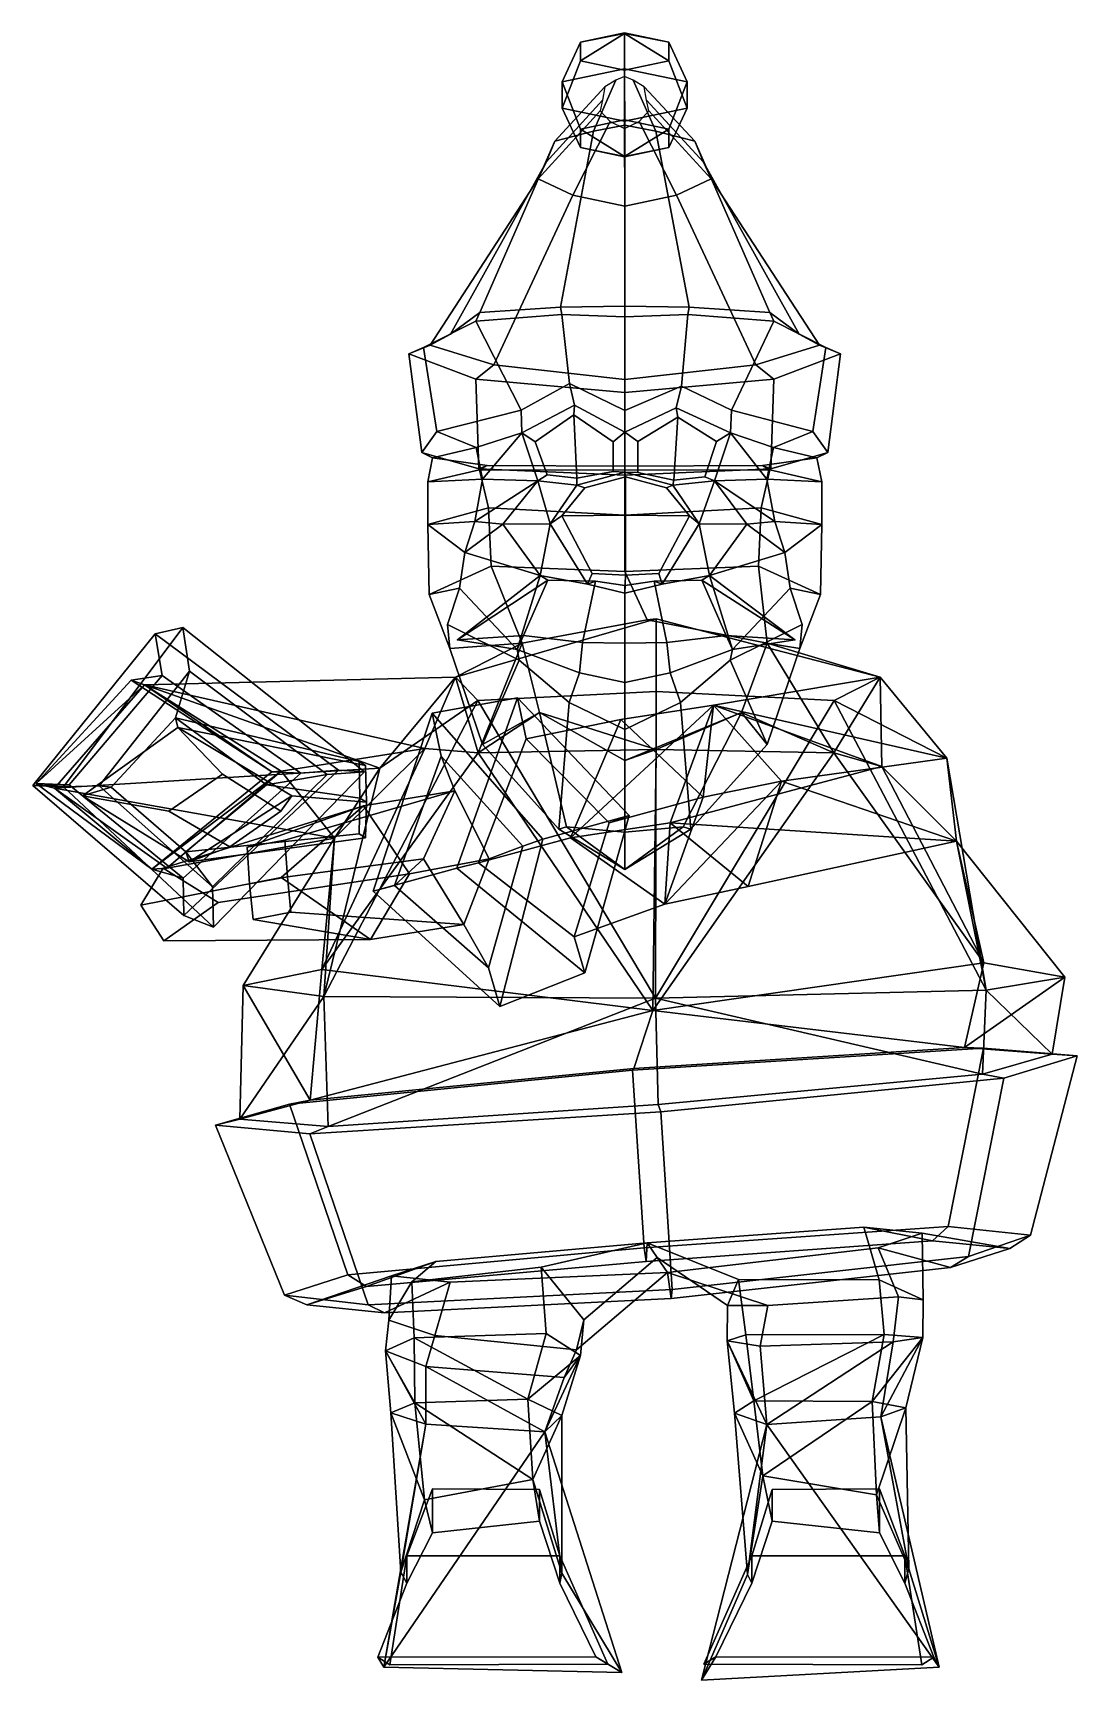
# Model space of a CAD drawing. Extents: x -194 to 128, y -158 to 350.
import ezdxf

# ---------------------------------------------------------------- set-up
doc = ezdxf.new("R2010")
doc.units = 0

msp = doc.modelspace()

# ---------------------------------------------------------------- linework, layer by layer
for p in [(-63.071838, 162.887787, 65.036713), (40.934731, 162.887787, 65.036713)]:
    msp.add_point(p)
for points in [[(-30.788015, 326.754333, -30.280642), (-25.151007, 341.323395, -27.5902), (-25.151005, 347.038269, -41.381477), (-30.78801, 334.836426, -49.784527)], [(-25.151005, 347.038269, -41.381477), (-11.542112, 349.895752, -48.277168), (-11.54211, 338.877472, -59.536438), (-30.78801, 334.836426, -49.784527)], [(-11.542119, 338.465973, -20.694561), (-11.542115, 349.725281, -32.188309), (-25.151007, 341.323395, -27.5902)], [(-25.151007, 341.323395, -27.5902), (-11.542115, 349.725281, -32.188309), (-25.151005, 347.038269, -41.381477)], [(-11.542115, 349.725281, -32.188309), (-11.542112, 349.895752, -48.277168), (-25.151005, 347.038269, -41.381477)], [(-11.542119, 338.465973, -20.694561), (2.066806, 341.323395, -27.590197), (-11.542115, 349.725281, -32.188309)], [(-11.542115, 349.725281, -32.188309), (2.066809, 347.038269, -41.381474), (-11.542112, 349.895752, -48.277168)], [(2.066806, 341.323395, -27.590197), (2.066809, 347.038269, -41.381474), (-11.542115, 349.725281, -32.188309)], [(2.066809, 347.038269, -41.381474), (7.703782, 334.836426, -49.784523), (-11.54211, 338.877472, -59.536438), (-11.542112, 349.895752, -48.277168)], [(7.703778, 326.754333, -30.280638), (7.703782, 334.836426, -49.784523), (2.066809, 347.038269, -41.381474), (2.066806, 341.323395, -27.590197)], [(-11.542119, 322.713318, -20.528755), (-11.542119, 338.465973, -20.694561), (-25.151007, 341.323395, -27.5902), (-30.788015, 326.754333, -30.280642)], [(-11.542119, 322.713318, -20.528755), (7.703778, 326.754333, -30.280638), (2.066806, 341.323395, -27.590197), (-11.542119, 338.465973, -20.694561)], [(-14.247526, 335.310822, -28.215424), (-17.588026, 333.315247, -29.054981), (-33.05714, 316.507904, 23.668709), (-21.12678, 319.612213, 28.795231)], [(-25.151003, 320.267365, -52.474911), (-30.78801, 334.836426, -49.784527), (-11.54211, 338.877472, -59.536438), (-11.54211, 323.124817, -59.370605)], [(-11.552104, 336.475464, -27.725456), (-14.247526, 335.310822, -28.215424), (-21.12678, 319.612213, 28.795231), (-11.500273, 321.423859, 31.787064)], [(-11.552104, 336.475464, -27.725456), (-11.500273, 321.423859, 31.787064), (-1.873766, 319.612213, 28.795233), (-8.856682, 335.310822, -28.215422)], [(2.066809, 320.267334, -52.474907), (-11.54211, 323.124817, -59.370605), (-11.54211, 338.877472, -59.536438), (7.703782, 334.836426, -49.784523)], [(-8.856682, 335.310822, -28.215422), (-1.873766, 319.612213, 28.795233), (10.056593, 316.507904, 23.668711), (-5.516181, 333.315247, -29.054979)], [(-17.588026, 333.315247, -29.054981), (-18.338043, 329.204987, -30.784168), (-35.735767, 310.114014, 13.10978), (-33.05714, 316.507904, 23.668709)], [(-30.788015, 326.754333, -30.280642), (-30.78801, 334.836426, -49.784527), (-25.151003, 320.267365, -52.474911), (-25.151007, 314.55246, -38.683636)], [(-5.516181, 333.315247, -29.054979), (10.056593, 316.507904, 23.668711), (12.735217, 310.114014, 13.109783), (-4.766167, 329.204987, -30.784166)], [(7.703778, 326.754333, -30.280638), (2.066806, 314.55246, -38.683632), (2.066809, 320.267334, -52.474907), (7.703782, 334.836426, -49.784523)], [(-18.338043, 329.204987, -30.784168), (-19.024702, 325.889496, -32.179005), (-38.188126, 304.956451, 4.5925), (-35.735767, 310.114014, 13.10978)], [(-19.024702, 325.889496, -32.179005), (-16.023758, 322.648499, -33.542465), (-27.470463, 299.914795, -3.733334), (-38.188126, 304.956451, 4.5925)], [(-11.542119, 322.713318, -20.528755), (-30.788015, 326.754333, -30.280642), (-25.151007, 314.55246, -38.683636), (-11.542116, 311.695038, -31.787996)], [(-11.542119, 322.713318, -20.528755), (-11.542116, 311.695038, -31.787996), (2.066806, 314.55246, -38.683632), (7.703778, 326.754333, -30.280638)], [(-4.079505, 325.889465, -32.179001), (15.18758, 304.956451, 4.592503), (4.469911, 299.914795, -3.733332), (-7.080453, 322.648499, -33.542465)], [(-4.766167, 329.204987, -30.784166), (12.735217, 310.114014, 13.109783), (15.18758, 304.956451, 4.592503), (-4.079505, 325.889465, -32.179001)], [(-11.472276, 265.704681, 74.439255), (-11.500273, 321.423859, 31.787064), (-21.12678, 319.612213, 28.795231), (-31.260538, 265.373444, 67.011574)], [(-16.023758, 322.648499, -33.542465), (-11.552106, 320.465057, -34.461048), (-11.500277, 296.518311, -9.342382), (-27.470463, 299.914795, -3.733334)], [(-25.151007, 314.55246, -38.683636), (-25.151003, 320.267365, -52.474911), (-11.542122, 311.865448, -47.876804)], [(-11.542122, 311.865448, -47.876804), (-25.151003, 320.267365, -52.474911), (-11.54211, 323.124817, -59.370605)], [(-7.080453, 322.648499, -33.542465), (4.469911, 299.914795, -3.733332), (-11.500277, 296.518311, -9.342382), (-11.552106, 320.465057, -34.461048)], [(-11.542122, 311.865448, -47.876804), (-11.54211, 323.124817, -59.370605), (2.066809, 320.267334, -52.474907)], [(2.066806, 314.55246, -38.683632), (-11.542122, 311.865448, -47.876804), (2.066809, 320.267334, -52.474907)], [(-11.472276, 265.704681, 74.439255), (8.315985, 265.373444, 67.011574), (-1.873766, 319.612213, 28.795233), (-11.500273, 321.423859, 31.787064)], [(-65.161377, 257.032501, 26.699141), (-56.120846, 263.730011, 54.146328), (-33.05714, 316.507904, 23.668709), (-35.735767, 310.114014, 13.10978)], [(-56.120846, 263.730011, 54.146328), (-31.260538, 265.373444, 67.011574), (-21.12678, 319.612213, 28.795231), (-33.05714, 316.507904, 23.668709)], [(33.176296, 263.730011, 54.146328), (10.056593, 316.507904, 23.668711), (-1.873766, 319.612213, 28.795233), (8.315985, 265.373444, 67.011574)], [(42.216827, 257.032501, 26.699141), (12.735217, 310.114014, 13.109783), (10.056593, 316.507904, 23.668711), (33.176296, 263.730011, 54.146328)], [(-71.431313, 253.718048, 3.730942), (-65.161377, 257.032501, 26.699141), (-35.735767, 310.114014, 13.10978), (-38.188126, 304.956451, 4.5925)], [(-11.542116, 311.695038, -31.787996), (-25.151007, 314.55246, -38.683636), (-11.542122, 311.865448, -47.876804)], [(-11.542116, 311.695038, -31.787996), (-11.542122, 311.865448, -47.876804), (2.066806, 314.55246, -38.683632)], [(48.486767, 253.718048, 3.730942), (15.18758, 304.956451, 4.592503), (12.735217, 310.114014, 13.109783), (42.216827, 257.032501, 26.699141)], [(-51.843403, 247.638916, -17.008039), (-71.431313, 253.718048, 3.730942), (-38.188126, 304.956451, 4.5925), (-27.470463, 299.914795, -3.733334)], [(28.898848, 247.638916, -17.008039), (4.469911, 299.914795, -3.733332), (15.18758, 304.956451, 4.592503), (48.486767, 253.718048, 3.730942)], [(-11.472276, 243.073608, -35.976456), (-51.843403, 247.638916, -17.008039), (-27.470463, 299.914795, -3.733334), (-11.500277, 296.518311, -9.342382)], [(-11.472276, 243.073608, -35.976456), (-11.500277, 296.518311, -9.342382), (4.469911, 299.914795, -3.733332), (28.898848, 247.638916, -17.008039)], [(-30.871874, 263.115967, 71.916901), (-31.260538, 265.373444, 67.011574), (-56.120846, 263.730011, 54.146328), (-57.363197, 261.050873, 58.757969)], [(-11.472276, 262.367798, 78.03241), (-11.472276, 265.704681, 74.439255), (-31.260538, 265.373444, 67.011574), (-30.871874, 263.115967, 71.916901)], [(-11.472276, 262.367798, 78.03241), (7.92732, 263.115967, 71.916901), (8.315985, 265.373444, 67.011574), (-11.472276, 265.704681, 74.439255)], [(7.92732, 263.115967, 71.916901), (34.418648, 261.050842, 58.757969), (33.176296, 263.730011, 54.146328), (8.315985, 265.373444, 67.011574)], [(-57.363197, 261.050873, 58.757969), (-56.120846, 263.730011, 54.146328), (-65.161377, 257.032501, 26.699141), (-73.460052, 252.976196, 28.109089)], [(-43.455784, 233.593262, 65.010483), (-57.363197, 261.050873, 58.757969), (-73.460052, 252.976196, 28.109089), (-69.412987, 227.021301, 46.450432)], [(-28.515047, 241.83902, 76.124924), (-30.871874, 263.115967, 71.916901), (-57.363197, 261.050873, 58.757969), (-43.455784, 233.593262, 65.010483)], [(-11.472276, 233.510071, 80.348938), (-11.472276, 262.367798, 78.03241), (-30.871874, 263.115967, 71.916901), (-28.515047, 241.83902, 76.124924)], [(-11.472276, 233.510071, 80.348938), (5.97422, 241.034637, 76.195297), (7.92732, 263.115967, 71.916901), (-11.472276, 262.367798, 78.03241)], [(5.97422, 241.034637, 76.195297), (21.383272, 233.593262, 65.01049), (34.418648, 261.050842, 58.757969), (7.92732, 263.115967, 71.916901)], [(21.383272, 233.593262, 65.01049), (46.468445, 227.021301, 46.450432), (50.515503, 252.976196, 28.109089), (34.418648, 261.050842, 58.757969)], [(34.418648, 261.050842, 58.757969), (50.515503, 252.976196, 28.109089), (42.216827, 257.032501, 26.699141), (33.176296, 263.730011, 54.146328)], [(-73.460052, 252.976196, 28.109089), (-65.161377, 257.032501, 26.699141), (-71.431313, 253.718048, 3.730942), (-77.985741, 250.965179, 2.307342)], [(50.515503, 252.976196, 28.109089), (55.041195, 250.965179, 2.307342), (48.486767, 253.718048, 3.730942), (42.216827, 257.032501, 26.699141)], [(-77.985741, 250.965179, 2.307342), (-71.431313, 253.718048, 3.730942), (-51.843403, 247.638916, -17.008039), (-57.37212, 243.187805, -20.441864)], [(-69.412987, 227.021301, 46.450432), (-73.460052, 252.976196, 28.109089), (-77.985741, 250.965179, 2.307342), (-73.986404, 220.58197, 9.148628)], [(-73.986404, 220.58197, 9.148628), (-77.985741, 250.965179, 2.307342), (-57.37212, 243.187805, -20.441864), (-56.476791, 215.574738, -16.665234)], [(55.041195, 250.965179, 2.307342), (34.427567, 243.187805, -20.441864), (28.898848, 247.638916, -17.008039), (48.486767, 253.718048, 3.730942)], [(51.041859, 220.58197, 9.148628), (33.532242, 215.574738, -16.665234), (34.427567, 243.187805, -20.441864), (55.041195, 250.965179, 2.307342)], [(46.468445, 227.021301, 46.450432), (51.041859, 220.58197, 9.148628), (55.041195, 250.965179, 2.307342), (50.515503, 252.976196, 28.109089)], [(-57.37212, 243.187805, -20.441864), (-51.843403, 247.638916, -17.008039), (-11.472276, 243.073608, -35.976456), (-11.472276, 239.074951, -40.195984)], [(34.427567, 243.187805, -20.441864), (-11.472276, 239.074951, -40.195984), (-11.472276, 243.073608, -35.976456), (28.898848, 247.638916, -17.008039)], [(-56.476791, 215.574738, -16.665234), (-57.37212, 243.187805, -20.441864), (-11.472276, 239.074951, -40.195984), (-11.472276, 213.566711, -36.333172)], [(-28.515047, 241.83902, 76.124924), (-43.455784, 233.593262, 65.010483), (-43.163074, 226.659912, 63.510487), (-26.946356, 235.192871, 75.474083)], [(-11.472276, 233.510071, 80.348938), (-28.515047, 241.83902, 76.124924), (-26.946356, 235.192871, 75.474083), (-11.472276, 226.901733, 77.625229)], [(33.532242, 215.574738, -16.665234), (-11.472276, 213.566711, -36.333172), (-11.472276, 239.074951, -40.195984), (34.427567, 243.187805, -20.441864)], [(-11.472276, 233.510071, 80.348938), (-11.472276, 226.901733, 77.625229), (4.405525, 234.386047, 75.488159), (5.97422, 241.034637, 76.195297)], [(5.97422, 241.034637, 76.195297), (4.405525, 234.386047, 75.488159), (21.090559, 226.659912, 63.510487), (21.383272, 233.593262, 65.01049)], [(-57.247452, 222.083313, 46.870922), (-43.163074, 226.659912, 63.510487), (-43.455784, 233.593262, 65.010483), (-69.412987, 227.021301, 46.450432)], [(-27.205204, 232.220337, 73.011276), (-26.946356, 235.192871, 75.474083), (-43.163074, 226.659912, 63.510487), (-39.142338, 223.851624, 63.195702)], [(-27.205204, 232.220337, 73.011276), (-15.057331, 223.848419, 74.637306), (-11.472276, 226.901733, 77.625229), (-26.946356, 235.192871, 75.474083)], [(4.912397, 231.525146, 72.810226), (4.405525, 234.386047, 75.488159), (-11.472276, 226.901733, 77.625229), (-7.434083, 223.967682, 74.817619)], [(4.912397, 231.525146, 72.810226), (16.831743, 223.971069, 60.692207), (21.090559, 226.659912, 63.510487), (4.405525, 234.386047, 75.488159)], [(34.302898, 222.083313, 46.870922), (46.468445, 227.021301, 46.450432), (21.383272, 233.593262, 65.01049), (21.090559, 226.659912, 63.510487)], [(-26.305847, 212.727203, 71.181747), (-27.205204, 232.220337, 73.011276), (-39.142338, 223.851624, 63.195702), (-35.395336, 213.661743, 66.089523)], [(-15.057331, 223.848419, 74.637306), (-27.205204, 232.220337, 73.011276), (-26.305847, 212.727203, 71.181747), (-15.057331, 214.73114, 75.481506)], [(-7.434083, 223.967682, 74.817619), (-7.434083, 214.463074, 75.859863), (3.595384, 212.114807, 70.551537), (4.912397, 231.525146, 72.810226)], [(3.595384, 212.114807, 70.551537), (13.157708, 213.11084, 64.264816), (16.831743, 223.971069, 60.692207), (4.912397, 231.525146, 72.810226)], [(-69.412987, 227.021301, 46.450432), (-73.986404, 220.58197, 9.148628), (-70.680862, 218.918823, 9.954666), (-57.247452, 222.083313, 46.870922)], [(-55.2747, 212.381653, 47.197578), (-43.163074, 226.659912, 63.510487), (-57.247452, 222.083313, 46.870922)], [(-38.232807, 211.821045, 67.090866), (-43.163074, 226.659912, 63.510487), (-55.2747, 212.381653, 47.197578)], [(-35.395336, 213.661743, 66.089523), (-39.142338, 223.851624, 63.195702), (-43.163074, 226.659912, 63.510487), (-38.232807, 211.821045, 67.090866)], [(-15.057331, 214.73114, 75.481506), (-11.472276, 214.483734, 78.685905), (-11.472276, 226.901733, 77.625229), (-15.057331, 223.848419, 74.637306)], [(-7.434083, 214.463074, 75.859863), (-7.434083, 223.967682, 74.817619), (-11.472276, 226.901733, 77.625229), (-11.472276, 214.483734, 78.685905)], [(13.157708, 213.11084, 64.264816), (16.160294, 211.821045, 67.090866), (21.090559, 226.659912, 63.510487), (16.831743, 223.971069, 60.692207)], [(16.160294, 211.821045, 67.090866), (32.330143, 212.381653, 47.197578), (21.090559, 226.659912, 63.510487)], [(32.330143, 212.381653, 47.197578), (34.302898, 222.083313, 46.870922), (21.090559, 226.659912, 63.510487)], [(46.468445, 227.021301, 46.450432), (34.302898, 222.083313, 46.870922), (47.73632, 218.918823, 9.954666), (51.041859, 220.58197, 9.148628)], [(-73.986404, 220.58197, 9.148628), (-56.476791, 215.574738, -16.665234), (-53.890663, 216.623596, -16.358343), (-70.680862, 218.918823, 9.954666)], [(-57.247452, 222.083313, 46.870922), (-70.680862, 218.918823, 9.954666), (-72.185272, 211.565552, 11.003737), (-55.2747, 212.381653, 47.197578)], [(-72.185272, 211.565552, 11.003737), (-70.680862, 218.918823, 9.954666), (-53.890663, 216.623596, -16.358343), (-56.203026, 215.244934, -18.785904)], [(51.041859, 220.58197, 9.148628), (47.73632, 218.918823, 9.954666), (30.946115, 216.623596, -16.358343), (33.532242, 215.574738, -16.665234)], [(49.240723, 211.565552, 11.003737), (33.258469, 215.244934, -18.785904), (30.946115, 216.623596, -16.358343), (47.73632, 218.918823, 9.954666)], [(34.302898, 222.083313, 46.870922), (32.330143, 212.381653, 47.197578), (49.240723, 211.565552, 11.003737), (47.73632, 218.918823, 9.954666)], [(-72.207054, 198.371582, 13.18267), (-72.185272, 211.565552, 11.003737), (-56.203026, 215.244934, -18.785904), (-53.458248, 203.547852, -20.269632)], [(-56.476791, 215.574738, -16.665234), (-11.472276, 213.566711, -36.333172), (-11.472275, 216.397034, -33.517746), (-53.890663, 216.623596, -16.358343)], [(-56.203026, 215.244934, -18.785904), (-53.890663, 216.623596, -16.358343), (-11.472275, 216.397034, -33.517746), (-11.472275, 215.170715, -33.863541)], [(-53.458248, 203.547852, -20.269632), (-56.203026, 215.244934, -18.785904), (-11.472275, 215.170715, -33.863541), (-11.47227, 201.294556, -32.404221)], [(-26.305847, 212.727203, 71.181747), (-35.395336, 213.661743, 66.089523), (-38.232807, 211.821045, 67.090866), (-26.272955, 210.540161, 73.377579)], [(-26.305847, 212.727203, 71.181747), (-26.272955, 210.540161, 73.377579), (-11.472276, 214.483734, 78.685905), (-15.057331, 214.73114, 75.481506)], [(-11.213894, 213.097382, 93.077728), (-11.472276, 214.483734, 78.685905), (-26.272955, 210.540161, 73.377579), (-23.836767, 209.663147, 89.561211)], [(33.532242, 215.574738, -16.665234), (30.946115, 216.623596, -16.358343), (-11.472275, 216.397034, -33.517746), (-11.472276, 213.566711, -36.333172)], [(-11.213894, 213.097382, 93.077728), (1.408978, 209.663147, 89.561211), (3.328403, 210.540161, 73.377579), (-11.472276, 214.483734, 78.685905)], [(3.595384, 212.114807, 70.551537), (-7.434083, 214.463074, 75.859863), (-11.472276, 214.483734, 78.685905), (3.328403, 210.540161, 73.377579)], [(33.258469, 215.244934, -18.785904), (-11.472275, 215.170715, -33.863541), (-11.472275, 216.397034, -33.517746), (30.946115, 216.623596, -16.358343)], [(30.513697, 203.547852, -20.269632), (-11.47227, 201.294556, -32.404221), (-11.472275, 215.170715, -33.863541), (33.258469, 215.244934, -18.785904)], [(49.262508, 198.371582, 13.18267), (30.513697, 203.547852, -20.269632), (33.258469, 215.244934, -18.785904), (49.240723, 211.565552, 11.003737)], [(-55.2747, 212.381653, 47.197578), (-72.185272, 211.565552, 11.003737), (-72.207054, 198.371582, 13.18267), (-57.716469, 199.282532, 47.046402)], [(-57.716469, 199.282532, 47.046402), (-38.232807, 211.821045, 67.090866), (-55.2747, 212.381653, 47.197578)], [(-49.062492, 198.465759, 70.267418), (-38.232807, 211.821045, 67.090866), (-57.716469, 199.282532, 47.046402)], [(-49.062492, 198.465759, 70.267418), (-34.430733, 198.619141, 73.301849), (-38.232807, 211.821045, 67.090866)], [(-34.430733, 198.619141, 73.301849), (-26.272955, 210.540161, 73.377579), (-38.232807, 211.821045, 67.090866)], [(-30.913095, 201.098785, 90.758545), (-23.836767, 209.663147, 89.561211), (-26.272955, 210.540161, 73.377579), (-34.430733, 198.619141, 73.301849)], [(-11.213894, 201.280457, 97.207756), (-11.213894, 213.097382, 93.077728), (-23.836767, 209.663147, 89.561211), (-30.913095, 201.098785, 90.758545)], [(-11.213894, 201.280457, 97.207756), (8.485307, 201.098785, 90.758545), (1.408978, 209.663147, 89.561211), (-11.213894, 213.097382, 93.077728)], [(8.485307, 201.098785, 90.758545), (11.48618, 198.619141, 73.301849), (3.328403, 210.540161, 73.377579), (1.408978, 209.663147, 89.561211)], [(3.595384, 212.114807, 70.551537), (3.328403, 210.540161, 73.377579), (16.160294, 211.821045, 67.090866), (13.157708, 213.11084, 64.264816)], [(11.48618, 198.619141, 73.301849), (16.160294, 211.821045, 67.090866), (3.328403, 210.540161, 73.377579)], [(26.117941, 198.465759, 70.267418), (16.160294, 211.821045, 67.090866), (11.48618, 198.619141, 73.301849)], [(34.771919, 199.282532, 47.046402), (32.330143, 212.381653, 47.197578), (16.160294, 211.821045, 67.090866)], [(26.117941, 198.465759, 70.267418), (34.771919, 199.282532, 47.046402), (16.160294, 211.821045, 67.090866)], [(32.330143, 212.381653, 47.197578), (34.771919, 199.282532, 47.046402), (49.262508, 198.371582, 13.18267), (49.240723, 211.565552, 11.003737)], [(-71.770699, 176.817322, 14.545357), (-72.207054, 198.371582, 13.18267), (-53.458248, 203.547852, -20.269632), (-52.665531, 185.560181, -17.358786)], [(-52.665531, 185.560181, -17.358786), (-53.458248, 203.547852, -20.269632), (-11.47227, 201.294556, -32.404221), (-11.47227, 183.934479, -27.973061)], [(29.72098, 185.560181, -17.358788), (-11.47227, 183.934479, -27.973061), (-11.47227, 201.294556, -32.404221), (30.513697, 203.547852, -20.269632)], [(48.826157, 176.817322, 14.545356), (29.72098, 185.560181, -17.358788), (30.513697, 203.547852, -20.269632), (49.262508, 198.371582, 13.18267)], [(-57.716469, 199.282532, 47.046402), (-72.207054, 198.371582, 13.18267), (-60.782543, 189.759155, 46.489624)], [(-62.388287, 178.829224, 46.668327), (-60.782543, 189.759155, 46.489624), (-72.207054, 198.371582, 13.18267), (-71.770699, 176.817322, 14.545357)], [(-60.782543, 189.759155, 46.489624), (-49.062492, 198.465759, 70.267418), (-57.716469, 199.282532, 47.046402)], [(-37.565872, 182.652435, 67.149986), (-49.062492, 198.465759, 70.267418), (-60.782543, 189.759155, 46.489624)], [(-37.565872, 182.652435, 67.149986), (-34.430733, 198.619141, 73.301849), (-49.062492, 198.465759, 70.267418)], [(-22.938736, 180.032043, 73.053123), (-34.430733, 198.619141, 73.301849), (-37.565872, 182.652435, 67.149986)], [(-21.488768, 183.3508, 85.922852), (-30.913095, 201.098785, 90.758545), (-34.430733, 198.619141, 73.301849), (-22.938736, 180.032043, 73.053123)], [(-11.213894, 182.829346, 91.152878), (-11.213894, 201.280457, 97.207756), (-30.913095, 201.098785, 90.758545), (-21.488768, 183.3508, 85.922852)], [(-11.213894, 182.829346, 91.152878), (-0.939019, 183.3508, 85.922852), (8.485307, 201.098785, 90.758545), (-11.213894, 201.280457, 97.207756)], [(-0.939019, 183.3508, 85.922852), (-0.005815, 180.032043, 73.053123), (11.48618, 198.619141, 73.301849), (8.485307, 201.098785, 90.758545)], [(-0.005815, 180.032043, 73.053123), (14.62132, 182.652435, 67.149986), (11.48618, 198.619141, 73.301849)], [(14.62132, 182.652435, 67.149986), (26.117941, 198.465759, 70.267418), (11.48618, 198.619141, 73.301849)], [(14.62132, 182.652435, 67.149986), (37.837994, 189.759155, 46.489624), (26.117941, 198.465759, 70.267418)], [(37.837994, 189.759155, 46.489624), (34.771919, 199.282532, 47.046402), (26.117941, 198.465759, 70.267418)], [(34.771919, 199.282532, 47.046402), (37.837994, 189.759155, 46.489624), (49.262508, 198.371582, 13.18267)], [(39.443737, 178.829224, 46.668327), (48.826157, 176.817322, 14.545356), (49.262508, 198.371582, 13.18267), (37.837994, 189.759155, 46.489624)], [(-62.388287, 178.829224, 46.668327), (-44.673882, 159.826477, 73.459335), (-37.565872, 182.652435, 67.149986), (-60.782543, 189.759155, 46.489624)], [(39.443737, 178.829224, 46.668327), (37.837994, 189.759155, 46.489624), (14.62132, 182.652435, 67.149986), (21.729328, 159.826477, 73.459335)], [(-65.442162, 160.205688, 18.654469), (-71.770699, 176.817322, 14.545357), (-52.665531, 185.560181, -17.358786), (-43.09494, 161.868683, 20.072577)], [(-43.09494, 161.868683, 20.072577), (-52.665531, 185.560181, -17.358786), (-11.47227, 183.934479, -27.973061), (-4.612999, 168.983978, -0.37112)], [(-11.213894, 182.829346, 91.152878), (-21.488768, 183.3508, 85.922852), (-22.938736, 180.032043, 73.053123), (-11.472276, 177.24469, 78.97261)], [(-11.213894, 182.829346, 91.152878), (-11.472276, 177.24469, 78.97261), (-0.005815, 180.032043, 73.053123), (-0.939019, 183.3508, 85.922852)], [(32.389122, 161.868683, 20.072575), (-4.612999, 168.983978, -0.37112), (-11.47227, 183.934479, -27.973061), (29.72098, 185.560181, -17.358788)], [(42.497608, 160.205688, 18.654469), (32.389122, 161.868683, 20.072575), (29.72098, 185.560181, -17.358788), (48.826157, 176.817322, 14.545356)], [(-65.442162, 160.205688, 18.654469), (-66.111511, 167.571167, 49.838608), (-62.388287, 178.829224, 46.668327), (-71.770699, 176.817322, 14.545357)], [(-62.388287, 178.829224, 46.668327), (-66.111511, 167.571167, 49.838608), (-43.990711, 156.604736, 64.448151), (-44.673882, 159.826477, 73.459335)], [(-35.19968, 181.231812, 81.150208), (-37.565872, 182.652435, 67.149986), (-63.071838, 162.887787, 65.036713)], [(-63.071838, 162.887787, 65.036713), (-37.565872, 182.652435, 67.149986), (-44.673882, 159.826477, 73.459335)], [(-42.676884, 164.183075, 83.54422), (-35.19968, 181.231812, 81.150208), (-63.071838, 162.887787, 65.036713)], [(-20.50231, 180.969543, 81.267319), (-35.19968, 181.231812, 81.150208), (-42.676884, 164.183075, 83.54422), (-24.463263, 161.99176, 92.211784)], [(-35.19968, 181.231812, 81.150208), (-20.50231, 180.969543, 81.267319), (-22.938736, 180.032043, 73.053123), (-37.565872, 182.652435, 67.149986)], [(-24.463263, 161.99176, 92.211784), (-11.472276, 161.788269, 92.895493), (-11.472276, 179.555481, 84.015884), (-20.50231, 180.969543, 81.267319)], [(-11.472276, 179.555481, 84.015884), (-11.472276, 177.24469, 78.97261), (-22.938736, 180.032043, 73.053123), (-20.50231, 180.969543, 81.267319)], [(1.51871, 161.99176, 92.211784), (-2.442241, 180.969543, 81.267319), (-11.472276, 179.555481, 84.015884), (-11.472276, 161.788269, 92.895493)], [(-11.472276, 179.555481, 84.015884), (-2.442241, 180.969543, 81.267319), (-0.005815, 180.032043, 73.053123), (-11.472276, 177.24469, 78.97261)], [(12.25513, 181.231812, 81.150208), (14.62132, 182.652435, 67.149986), (-0.005815, 180.032043, 73.053123), (-2.442241, 180.969543, 81.267319)], [(-2.442241, 180.969543, 81.267319), (1.51871, 161.99176, 92.211784), (19.732332, 164.183075, 83.54422), (12.25513, 181.231812, 81.150208)], [(12.25513, 181.231812, 81.150208), (40.934731, 162.887787, 65.036713), (14.62132, 182.652435, 67.149986)], [(19.732332, 164.183075, 83.54422), (40.934731, 162.887787, 65.036713), (12.25513, 181.231812, 81.150208)], [(40.934731, 162.887787, 65.036713), (21.729328, 159.826477, 73.459335), (14.62132, 182.652435, 67.149986)], [(39.443737, 178.829224, 46.668327), (21.729328, 159.826477, 73.459335), (21.046158, 156.604736, 64.448151), (43.166965, 167.571167, 49.838608)], [(42.497608, 160.205688, 18.654469), (48.826157, 176.817322, 14.545356), (39.443737, 178.829224, 46.668327), (43.166965, 167.571167, 49.838608)], [(-43.990711, 156.604736, 64.448151), (-66.111511, 167.571167, 49.838608), (-65.442162, 160.205688, 18.654469), (-55.364094, 130.558228, 34.648895)], [(-1.853932, 169.309814, 4.510626), (-1.857344, 146.893188, -46.620544), (-56.752666, 144.187622, -37.181576), (-63.605938, 151.365845, -0.304544)], [(-1.853932, 169.309814, 4.510626), (-63.605938, 151.365845, -0.304544), (-43.09494, 161.868683, 20.072577), (-4.612999, 168.983978, -0.37112)], [(-4.612999, 168.983978, -0.37112), (32.389122, 161.868683, 20.072575), (67.246735, 151.344727, -3.296432), (-1.853932, 169.309814, 4.510626)], [(-1.853932, 169.309814, 4.510626), (67.246735, 151.344727, -3.296432), (53.064346, 144.187622, -37.181576), (-1.857344, 146.893188, -46.620544)], [(21.046158, 156.604736, 64.448151), (32.41954, 130.558228, 34.648895), (42.497608, 160.205688, 18.654469), (43.166965, 167.571167, 49.838608)], [(-184.408066, 117.593506, 187.76326), (-147.684875, 166.640015, 177.265594), (-156.177246, 164.699158, 146.0634), (-193.857712, 117.980194, 156.021027)], [(-193.857712, 117.980194, 156.021027), (-156.177246, 164.699158, 146.0634), (-154.086472, 151.884644, 145.385452), (-182.707916, 118.198395, 152.96376)], [(-184.408066, 117.593506, 187.76326), (-173.425491, 117.848541, 184.752167), (-145.576111, 153.209778, 176.577698), (-147.684875, 166.640015, 177.265594)], [(-99.671181, 122.678314, 130.218231), (-156.177246, 164.699158, 146.0634), (-147.684875, 166.640015, 177.265594), (-91.735657, 122.216125, 162.375259)], [(-99.671181, 122.678314, 130.218231), (-111.354492, 121.757568, 133.416183), (-154.086472, 151.884644, 145.385452), (-156.177246, 164.699158, 146.0634)], [(-91.735657, 122.216125, 162.375259), (-147.684875, 166.640015, 177.265594), (-145.576111, 153.209778, 176.577698), (-103.219131, 121.350494, 165.518829)], [(-44.673882, 159.826477, 73.459335), (-42.676884, 164.183075, 83.54422), (-63.071838, 162.887787, 65.036713)], [(-24.463263, 161.99176, 92.211784), (-42.676884, 164.183075, 83.54422), (-44.673882, 159.826477, 73.459335), (-25.46489, 152.692719, 82.30616)], [(1.51871, 161.99176, 92.211784), (2.520337, 152.692719, 82.30616), (21.729328, 159.826477, 73.459335), (19.732332, 164.183075, 83.54422)], [(21.729328, 159.826477, 73.459335), (40.934731, 162.887787, 65.036713), (19.732332, 164.183075, 83.54422)], [(-55.364094, 130.558228, 34.648895), (-65.442162, 160.205688, 18.654469), (-43.09494, 161.868683, 20.072577), (-37.741478, 140.495239, 43.830761)], [(-63.605938, 151.365845, -0.304544), (-56.614574, 128.080322, 58.548016), (-43.09494, 161.868683, 20.072577)], [(-56.614574, 128.080322, 58.548016), (-37.741478, 140.495239, 43.830761), (-43.09494, 161.868683, 20.072577)], [(-28.647184, 143.541199, 84.354012), (-25.46489, 152.692719, 82.30616), (-44.673882, 159.826477, 73.459335), (-43.990711, 156.604736, 64.448151)], [(-11.472276, 161.788269, 92.895493), (-24.463263, 161.99176, 92.211784), (-25.46489, 152.692719, 82.30616), (-11.472276, 149.725922, 87.777527)], [(-11.472276, 161.788269, 92.895493), (-11.472276, 149.725922, 87.777527), (2.520337, 152.692719, 82.30616), (1.51871, 161.99176, 92.211784)], [(5.70263, 143.541199, 84.354012), (21.046158, 156.604736, 64.448151), (21.729328, 159.826477, 73.459335), (2.520337, 152.692719, 82.30616)], [(32.41954, 130.558228, 34.648895), (24.44598, 140.495239, 43.830761), (32.389122, 161.868683, 20.072575), (42.497608, 160.205688, 18.654469)], [(52.935226, 128.080322, 58.548016), (32.389122, 161.868683, 20.072575), (24.44598, 140.495239, 43.830761)], [(67.246735, 151.344727, -3.296432), (32.389122, 161.868683, 20.072575), (52.935226, 128.080322, 58.548016)], [(-169.761917, 117.419556, 175.163574), (-149.925232, 138.776154, 171.602142), (-145.576111, 153.209778, 176.577698), (-173.425491, 117.848541, 184.752167)], [(-121.909882, 118.20166, 165.913544), (-103.219131, 121.350494, 165.518829), (-145.576111, 153.209778, 176.577698), (-149.925232, 138.776154, 171.602142)], [(-31.83231, 104.556702, 66.40081), (-28.647184, 143.541199, 84.354012), (-43.990711, 156.604736, 64.448151), (-55.364094, 130.558228, 34.648895)], [(-11.472276, 135.19574, 90.720222), (-11.472276, 149.725922, 87.777527), (-25.46489, 152.692719, 82.30616), (-28.647184, 143.541199, 84.354012)], [(-11.472276, 135.19574, 90.720222), (5.70263, 143.541199, 84.354012), (2.520337, 152.692719, 82.30616), (-11.472276, 149.725922, 87.777527)], [(8.887757, 104.556702, 66.40081), (32.41954, 130.558228, 34.648895), (21.046158, 156.604736, 64.448151), (5.70263, 143.541199, 84.354012)], [(-182.707916, 118.198395, 152.96376), (-154.086472, 151.884644, 145.385452), (-163.595276, 150.403992, 110.533813), (-192.831177, 118.579895, 118.295853)], [(-192.831177, 118.579895, 118.295853), (-163.595276, 150.403992, 110.533813), (-159.463745, 148.960358, 57.940636)], [(-192.831177, 118.579895, 118.295853), (-159.463745, 148.960358, 57.940636), (-187.210236, 117.136261, 47.628784)], [(-86.934349, 123.352631, -29.54357), (-187.210236, 117.136261, 47.628784), (-159.463745, 148.960358, 57.940636)], [(-163.595276, 150.403992, 110.533813), (-154.086472, 151.884644, 145.385452), (-111.354492, 121.757568, 133.416183), (-120.226776, 122.201477, 98.405563)], [(-120.226776, 122.201477, 98.405563), (-159.463745, 148.960358, 57.940636), (-163.595276, 150.403992, 110.533813)], [(-73.119522, 129.352631, 45.330811), (-63.605938, 151.365845, -0.304544), (-159.463745, 148.960358, 57.940636)], [(-86.934349, 123.352631, -29.54357), (-159.463745, 148.960358, 57.940636), (-63.605938, 151.365845, -0.304544)], [(-73.119522, 129.352631, 45.330811), (-159.463745, 148.960358, 57.940636), (-117.383583, 122.379761, 75.495018)], [(-120.226776, 122.201477, 98.405563), (-117.383583, 122.379761, 75.495018), (-159.463745, 148.960358, 57.940636)], [(-86.934349, 123.352631, -29.54357), (-63.605938, 151.365845, -0.304544), (-56.752666, 144.187622, -37.181576)], [(-73.119522, 129.352631, 45.330811), (-56.614574, 128.080322, 58.548016), (-63.605938, 151.365845, -0.304544)], [(67.757904, 123.826019, 22.683479), (15.812127, 142.737854, 68.93808), (67.246735, 151.344727, -3.296432)], [(87.798042, 126.43103, -16.491697), (67.246735, 151.344727, -3.296432), (15.812127, 142.737854, 68.93808)], [(67.757904, 123.826019, 22.683479), (67.246735, 151.344727, -3.296432), (52.935226, 128.080322, 58.548016)], [(87.798042, 126.43103, -16.491697), (53.064346, 144.187622, -37.181576), (67.246735, 151.344727, -3.296432)], [(-104.178467, 52.886948, -68.759773), (-56.752666, 144.187622, -37.181576), (-2.009783, 52.388489, -102.564369)], [(-104.178467, 52.886948, -68.759773), (-86.934349, 123.352631, -29.54357), (-56.752666, 144.187622, -37.181576)], [(-63.195923, 92.485046, 89.735664), (-89.014519, 85.424957, 109.250191), (-70.851089, 140.255127, 153.851303), (-44.536289, 145.02832, 135.56987)], [(-36.768967, 101.428162, 188.423325), (-10.09676, 108.749695, 170.202377), (-44.536289, 145.02832, 135.56987), (-70.851089, 140.255127, 153.851303)], [(-63.195923, 92.485046, 89.735664), (-44.536289, 145.02832, 135.56987), (-41.912907, 132.34024, 134.486877), (-56.509808, 94.180099, 99.735512)], [(-2.009783, 52.388489, -102.564369), (-56.752666, 144.187622, -37.181576), (-1.857344, 146.893188, -46.620544)], [(-10.09676, 108.749695, 170.202377), (-16.283171, 106.501831, 160.695129), (-41.912907, 132.34024, 134.486877), (-44.536289, 145.02832, 135.56987)], [(-11.472276, 92.039536, 69.642746), (-11.472276, 135.19574, 90.720222), (-28.647184, 143.541199, 84.354012), (-31.83231, 104.556702, 66.40081)], [(-28.215126, 101.8703, 78.642181), (15.812127, 142.737854, 68.93808), (2.470695, 106.473541, 40.840027)], [(-28.215126, 101.8703, 78.642181), (-12.702311, 138.33429, 114.04039), (15.812127, 142.737854, 68.93808)], [(12.716769, 114.408051, 140.670547), (15.812127, 142.737854, 68.93808), (-12.702311, 138.33429, 114.04039)], [(-11.472276, 92.039536, 69.642746), (8.887757, 104.556702, 66.40081), (5.70263, 143.541199, 84.354012), (-11.472276, 135.19574, 90.720222)], [(-2.009783, 52.388489, -102.564369), (-1.857344, 146.893188, -46.620544), (53.064346, 144.187622, -37.181576)], [(99.856354, 54.929459, -67.68618), (-2.009783, 52.388489, -102.564369), (53.064346, 144.187622, -37.181576)], [(67.757904, 123.826019, 22.683479), (2.470695, 106.473541, 40.840027), (15.812127, 142.737854, 68.93808)], [(12.716769, 114.408051, 140.670547), (36.814747, 119.275391, 93.693756), (15.812127, 142.737854, 68.93808)], [(87.798042, 126.43103, -16.491697), (15.812127, 142.737854, 68.93808), (36.814747, 119.275391, 93.693756)], [(99.856354, 54.929459, -67.68618), (53.064346, 144.187622, -37.181576), (87.798042, 126.43103, -16.491697)], [(-178.53598, 114.774933, 211.572205), (-149.180038, 135.813141, 207.688019), (-149.925232, 138.776154, 171.602142), (-169.761917, 117.419556, 175.163574)], [(-93.082108, 114.03064, 200.622101), (-121.909882, 118.20166, 165.913544), (-149.925232, 138.776154, 171.602142), (-93.321327, 125.389496, 200.925964)], [(-91.39917, 124.142365, 213.662231), (-93.321327, 125.389496, 200.925964), (-149.925232, 138.776154, 171.602142), (-149.180038, 135.813141, 207.688019)], [(-89.014519, 85.424957, 109.250191), (-82.454346, 87.128601, 119.076843), (-68.056381, 126.975525, 152.78653), (-70.851089, 140.255127, 153.851303)], [(-36.768967, 101.428162, 188.423325), (-70.851089, 140.255127, 153.851303), (-68.056381, 126.975525, 152.78653), (-42.874382, 99.252228, 179.056488)], [(-1.823221, 129.086365, 66.2341), (-37.741478, 140.495239, 43.830761), (-56.614574, 128.080322, 58.548016)], [(-12.702311, 138.33429, 114.04039), (-28.215126, 101.8703, 78.642181), (-56.509808, 94.180099, 99.735512), (-41.912907, 132.34024, 134.486877)], [(-31.83231, 104.556702, 66.40081), (-55.364094, 130.558228, 34.648895), (-37.741478, 140.495239, 43.830761), (-29.413364, 105.248962, 50.494125)], [(-16.283171, 106.501831, 160.695129), (12.716769, 114.408051, 140.670547), (-12.702311, 138.33429, 114.04039), (-41.912907, 132.34024, 134.486877)], [(-29.413364, 105.248962, 50.494125), (-37.741478, 140.495239, 43.830761), (-11.472276, 125.65152, 24.550976), (-11.472276, 103.614838, 46.198051)], [(-11.472276, 125.65152, 24.550976), (-37.741478, 140.495239, 43.830761), (-1.823221, 129.086365, 66.2341)], [(6.468812, 105.248962, 50.494125), (-11.472276, 103.614838, 46.198051), (-11.472276, 125.65152, 24.550976), (24.44598, 140.495239, 43.830761)], [(-11.472276, 125.65152, 24.550976), (-1.823221, 129.086365, 66.2341), (24.44598, 140.495239, 43.830761)], [(-1.823221, 129.086365, 66.2341), (52.935226, 128.080322, 58.548016), (24.44598, 140.495239, 43.830761)], [(8.887757, 104.556702, 66.40081), (6.468812, 105.248962, 50.494125), (24.44598, 140.495239, 43.830761), (32.41954, 130.558228, 34.648895)], [(-151.945679, 110.059875, 265.18457), (-135.48819, 121.447449, 273.846527), (-149.180038, 135.813141, 207.688019), (-178.53598, 114.774933, 211.572205)], [(-117.45607, 110.059875, 271.115784), (-114.109528, 114.774933, 216.640671), (-149.180038, 135.813141, 207.688019), (-135.48819, 121.447449, 273.846527)], [(-91.034187, 112.781738, 213.357742), (-91.39917, 124.142365, 213.662231), (-149.180038, 135.813141, 207.688019), (-114.109528, 114.774933, 216.640671)], [(-100.926537, 101.757309, 10.127267), (-73.119522, 129.352631, 45.330811), (-117.383583, 122.379761, 75.495018)], [(-104.869652, 61.224426, 85.452034), (-73.119522, 129.352631, 45.330811), (-100.926537, 101.757309, 10.127267)], [(-104.869652, 61.224426, 85.452034), (-56.614574, 128.080322, 58.548016), (-73.119522, 129.352631, 45.330811)], [(-2.866624, 48.60022, 115.907776), (-56.614574, 128.080322, 58.548016), (-104.869652, 61.224426, 85.452034)], [(-73.511833, 95.40506, 129.029755), (-63.802811, 116.336334, 155.66925), (-68.056381, 126.975525, 152.78653), (-82.454346, 87.128601, 119.076843)], [(-53.295052, 95.40506, 173.475693), (-42.874382, 99.252228, 179.056488), (-68.056381, 126.975525, 152.78653), (-63.802811, 116.336334, 155.66925)], [(-2.866624, 48.60022, 115.907776), (-1.823221, 129.086365, 66.2341), (-56.614574, 128.080322, 58.548016)], [(-2.866624, 48.60022, 115.907776), (52.935226, 128.080322, 58.548016), (-1.823221, 129.086365, 66.2341)], [(-2.866624, 48.60022, 115.907776), (99.165169, 63.266937, 86.525627), (52.935226, 128.080322, 58.548016)], [(99.165169, 63.266937, 86.525627), (67.757904, 123.826019, 22.683479), (52.935226, 128.080322, 58.548016)], [(-100.926537, 101.757309, 10.127267), (-187.210236, 117.136261, 47.628784), (-86.934349, 123.352631, -29.54357)], [(-157.18544, 92.225723, 108.301483), (-152.596497, 92.521484, 62.13884), (-117.383583, 122.379761, 75.495018)], [(-157.18544, 92.225723, 108.301483), (-117.383583, 122.379761, 75.495018), (-120.226776, 122.201477, 98.405563)], [(-120.226776, 122.201477, 98.405563), (-111.354492, 121.757568, 133.416183), (-147.553574, 89.42276, 143.084488), (-157.18544, 92.225723, 108.301483)], [(-152.596497, 92.521484, 62.13884), (-100.926537, 101.757309, 10.127267), (-117.383583, 122.379761, 75.495018)], [(-147.359497, 77.864075, 142.937119), (-147.553574, 89.42276, 143.084488), (-111.354492, 121.757568, 133.416183), (-99.671181, 122.678314, 130.218231)], [(-147.359497, 77.864075, 142.937119), (-99.671181, 122.678314, 130.218231), (-91.735657, 122.216125, 162.375259), (-138.257507, 74.299011, 175.680038)], [(-138.257507, 74.299011, 175.680038), (-91.735657, 122.216125, 162.375259), (-103.219131, 121.350494, 165.518829), (-138.482254, 86.782959, 175.843353)], [(-104.178467, 52.886948, -68.759773), (-100.926537, 101.757309, 10.127267), (-86.934349, 123.352631, -29.54357)], [(-91.034187, 112.781738, 213.357742), (-93.082108, 114.03064, 200.622101), (-93.321327, 125.389496, 200.925964), (-91.39917, 124.142365, 213.662231)], [(90.694656, 100.780151, 9.310885), (2.470695, 106.473541, 40.840027), (67.757904, 123.826019, 22.683479)], [(90.694656, 100.780151, 9.310885), (87.798042, 126.43103, -16.491697), (36.814747, 119.275391, 93.693756)], [(99.165169, 63.266937, 86.525627), (90.694656, 100.780151, 9.310885), (67.757904, 123.826019, 22.683479)], [(99.856354, 54.929459, -67.68618), (87.798042, 126.43103, -16.491697), (90.694656, 100.780151, 9.310885)], [(-147.359497, 77.864075, 142.937119), (-193.857712, 117.980194, 156.021027), (-182.707916, 118.198395, 152.96376), (-147.553574, 89.42276, 143.084488)], [(-147.359497, 77.864075, 142.937119), (-138.257507, 74.299011, 175.680038), (-184.408066, 117.593506, 187.76326), (-193.857712, 117.980194, 156.021027)], [(-157.18544, 92.225723, 108.301483), (-147.553574, 89.42276, 143.084488), (-182.707916, 118.198395, 152.96376), (-192.831177, 118.579895, 118.295853)], [(-157.18544, 92.225723, 108.301483), (-192.831177, 118.579895, 118.295853), (-187.210236, 117.136261, 47.628784)], [(-152.596497, 92.521484, 62.13884), (-187.210236, 117.136261, 47.628784), (-100.926537, 101.757309, 10.127267)], [(-157.18544, 92.225723, 108.301483), (-187.210236, 117.136261, 47.628784), (-152.596497, 92.521484, 62.13884)], [(-138.257507, 74.299011, 175.680038), (-138.482254, 86.782959, 175.843353), (-173.425491, 117.848541, 184.752167), (-184.408066, 117.593506, 187.76326)], [(-145.689377, 94.449173, 206.041183), (-178.53598, 114.774933, 211.572205), (-169.761917, 117.419556, 175.163574), (-146.76915, 97.478088, 170.590179)], [(-146.76915, 97.478088, 170.590179), (-169.761917, 117.419556, 175.163574), (-173.425491, 117.848541, 184.752167), (-138.482254, 86.782959, 175.843353)], [(-133.148911, 99.053406, 273.719177), (-117.45607, 110.059875, 271.115784), (-135.48819, 121.447449, 273.846527), (-151.945679, 110.059875, 265.18457)], [(-146.76915, 97.478088, 170.590179), (-138.482254, 86.782959, 175.843353), (-103.219131, 121.350494, 165.518829), (-121.909882, 118.20166, 165.913544)], [(-93.367012, 103.056763, 200.460464), (-146.76915, 97.478088, 170.590179), (-121.909882, 118.20166, 165.913544), (-93.082108, 114.03064, 200.622101)], [(0.900451, 81.408966, 111.748573), (26.520777, 86.805283, 70.928375), (36.814747, 119.275391, 93.693756)], [(0.900451, 81.408966, 111.748573), (36.814747, 119.275391, 93.693756), (12.716769, 114.408051, 140.670547)], [(26.520777, 86.805283, 70.928375), (90.694656, 100.780151, 9.310885), (36.814747, 119.275391, 93.693756)], [(-133.148911, 99.053406, 273.719177), (-151.945679, 110.059875, 265.18457), (-178.53598, 114.774933, 211.572205), (-145.689377, 94.449173, 206.041183)], [(-133.148911, 99.053406, 273.719177), (-145.689377, 94.449173, 206.041183), (-114.109528, 114.774933, 216.640671), (-117.45607, 110.059875, 271.115784)], [(-91.427666, 101.805832, 213.233994), (-91.034187, 112.781738, 213.357742), (-114.109528, 114.774933, 216.640671), (-145.689377, 94.449173, 206.041183)], [(-127.878044, 98.950012, 127.334465), (-92.030655, 111.650635, 172.767776), (-63.802811, 116.336334, 155.66925), (-116.282021, 101.122955, 122.017281)], [(-115.413681, 89.812729, 121.311745), (-116.282021, 101.122955, 122.017281), (-63.802811, 116.336334, 155.66925), (-73.511833, 95.40506, 129.029755)], [(-91.427666, 101.805832, 213.233994), (-93.367012, 103.056763, 200.460464), (-93.082108, 114.03064, 200.622101), (-91.034187, 112.781738, 213.357742)], [(-77.820328, 90.712616, 198.827896), (-53.295052, 95.40506, 173.475693), (-63.802811, 116.336334, 155.66925), (-92.030655, 111.650635, 172.767776)], [(0.900451, 81.408966, 111.748573), (12.716769, 114.408051, 140.670547), (-16.283171, 106.501831, 160.695129), (-27.117025, 71.30043, 132.323441)], [(-160.622681, 81.09436, 180.127975), (-153.77774, 92.455582, 197.050201), (-92.030655, 111.650635, 172.767776), (-117.316185, 89.643982, 147.686981)], [(-136.794617, 81.895859, 205.746201), (-77.820328, 90.712616, 198.827896), (-92.030655, 111.650635, 172.767776), (-153.77774, 92.455582, 197.050201)], [(-127.077919, 87.636673, 126.523308), (-117.316185, 89.643982, 147.686981), (-92.030655, 111.650635, 172.767776), (-127.878044, 98.950012, 127.334465)], [(-23.821779, 60.228439, 132.787354), (-10.09676, 108.749695, 170.202377), (-36.768967, 101.428162, 188.423325), (-49.953346, 49.818558, 152.189178)], [(-23.821779, 60.228439, 132.787354), (-27.117025, 71.30043, 132.323441), (-16.283171, 106.501831, 160.695129), (-10.09676, 108.749695, 170.202377)], [(-91.427666, 101.805832, 213.233994), (-145.689377, 94.449173, 206.041183), (-146.76915, 97.478088, 170.590179), (-93.367012, 103.056763, 200.460464)], [(-104.869652, 61.224426, 85.452034), (-100.926537, 101.757309, 10.127267), (-129.07756, 56.343903, -0.395045)], [(-129.07756, 56.343903, -0.395045), (-100.926537, 101.757309, 10.127267), (-104.178467, 52.886948, -68.759773)], [(-28.215126, 101.8703, 78.642181), (0.900451, 81.408966, 111.748573), (-27.117025, 71.30043, 132.323441), (-56.509808, 94.180099, 99.735512)], [(-11.472276, 92.039536, 69.642746), (-31.83231, 104.556702, 66.40081), (-29.413364, 105.248962, 50.494125)], [(-11.472276, 92.039536, 69.642746), (-29.413364, 105.248962, 50.494125), (-11.472276, 103.614838, 46.198051)], [(0.900451, 81.408966, 111.748573), (-28.215126, 101.8703, 78.642181), (2.470695, 106.473541, 40.840027)], [(-11.472276, 92.039536, 69.642746), (-11.472276, 103.614838, 46.198051), (6.468812, 105.248962, 50.494125)], [(-11.472276, 92.039536, 69.642746), (6.468812, 105.248962, 50.494125), (8.887757, 104.556702, 66.40081)], [(0.900451, 81.408966, 111.748573), (2.470695, 106.473541, 40.840027), (26.520777, 86.805283, 70.928375)], [(26.520777, 86.805283, 70.928375), (2.470695, 106.473541, 40.840027), (90.694656, 100.780151, 9.310885)], [(-127.077919, 87.636673, 126.523308), (-127.878044, 98.950012, 127.334465), (-116.282021, 101.122955, 122.017281), (-115.413681, 89.812729, 121.311745)], [(-61.064251, 75.173538, 151.600327), (-53.504055, 61.780182, 151.701019), (-42.874382, 99.252228, 179.056488), (-53.295052, 95.40506, 173.475693)], [(-49.953346, 49.818558, 152.189178), (-36.768967, 101.428162, 188.423325), (-42.874382, 99.252228, 179.056488), (-53.504055, 61.780182, 151.701019)], [(99.165169, 63.266937, 86.525627), (124.141449, 58.878784, 0.93735), (90.694656, 100.780151, 9.310885)], [(124.141449, 58.878784, 0.93735), (99.856354, 54.929459, -67.68618), (90.694656, 100.780151, 9.310885)], [(-153.481705, 70.103271, 194.354263), (-136.794617, 81.895859, 205.746201), (-153.77774, 92.455582, 197.050201), (-160.622681, 81.09436, 180.127975)], [(-114.402328, 78.882111, 121.134048), (-115.413681, 89.812729, 121.311745), (-73.511833, 95.40506, 129.029755), (-61.064251, 75.173538, 151.600327)], [(-89.851662, 70.473511, 167.711136), (-61.064251, 75.173538, 151.600327), (-53.295052, 95.40506, 173.475693), (-77.820328, 90.712616, 198.827896)], [(-23.821779, 60.228439, 132.787354), (-49.953346, 49.818558, 152.189178), (-89.014519, 85.424957, 109.250191), (-63.195923, 92.485046, 89.735664)], [(-61.064251, 75.173538, 151.600327), (-73.511833, 95.40506, 129.029755), (-82.454346, 87.128601, 119.076843), (-53.504055, 61.780182, 151.701019)], [(-23.821779, 60.228439, 132.787354), (-63.195923, 92.485046, 89.735664), (-56.509808, 94.180099, 99.735512), (-27.117025, 71.30043, 132.323441)], [(-153.481705, 70.103271, 194.354263), (-160.622681, 81.09436, 180.127975), (-117.316185, 89.643982, 147.686981), (-89.851662, 70.473511, 167.711136)], [(-153.481705, 70.103271, 194.354263), (-89.851662, 70.473511, 167.711136), (-77.820328, 90.712616, 198.827896), (-136.794617, 81.895859, 205.746201)], [(-126.038612, 76.702499, 126.457108), (-127.077919, 87.636673, 126.523308), (-115.413681, 89.812729, 121.311745), (-114.402328, 78.882111, 121.134048)], [(-126.038612, 76.702499, 126.457108), (-89.851662, 70.473511, 167.711136), (-117.316185, 89.643982, 147.686981), (-127.077919, 87.636673, 126.523308)], [(-49.953346, 49.818558, 152.189178), (-53.504055, 61.780182, 151.701019), (-82.454346, 87.128601, 119.076843), (-89.014519, 85.424957, 109.250191)], [(-126.038612, 76.702499, 126.457108), (-114.402328, 78.882111, 121.134048), (-61.064251, 75.173538, 151.600327), (-89.851662, 70.473511, 167.711136)], [(-108.44175, 21.010574, 69.874672), (-104.869652, 61.224426, 85.452034), (-129.07756, 56.343903, -0.395045)], [(-108.44175, 21.010574, 69.874672), (-2.866624, 48.60022, 115.907776), (-104.869652, 61.224426, 85.452034)], [(93.206749, 37.204926, 78.386841), (99.165169, 63.266937, 86.525627), (-2.866624, 48.60022, 115.907776)], [(93.206749, 37.204926, 78.386841), (124.141449, 58.878784, 0.93735), (99.165169, 63.266937, 86.525627)], [(-108.44175, 21.010574, 69.874672), (-129.07756, 56.343903, -0.395045), (-130.05751, 15.087463, -6.292835)], [(-130.05751, 15.087463, -6.292835), (-129.07756, 56.343903, -0.395045), (-104.178467, 52.886948, -68.759773)], [(93.206749, 37.204926, 78.386841), (120.214661, 35.186768, 4.271872), (124.141449, 58.878784, 0.93735)], [(120.214661, 35.186768, 4.271872), (99.856354, 54.929459, -67.68618), (124.141449, 58.878784, 0.93735)], [(-130.05751, 15.087463, -6.292835), (-104.178467, 52.886948, -68.759773), (-102.899826, 12.848724, -84.582329)], [(-102.899826, 12.848724, -84.582329), (-104.178467, 52.886948, -68.759773), (-2.009783, 52.388489, -102.564369)], [(-102.899826, 12.848724, -84.582329), (-2.009783, 52.388489, -102.564369), (-1.166474, 19.644211, -110.451729)], [(98.748672, 29.043076, -76.070168), (-2.009783, 52.388489, -102.564369), (99.856354, 54.929459, -67.68618)], [(98.748672, 29.043076, -76.070168), (-1.166474, 19.644211, -110.451729), (-2.009783, 52.388489, -102.564369)], [(120.214661, 35.186768, 4.271872), (98.748672, 29.043076, -76.070168), (99.856354, 54.929459, -67.68618)], [(-108.44175, 21.010574, 69.874672), (-8.701653, 30.753174, 104.252548), (-2.866624, 48.60022, 115.907776)], [(93.206749, 37.204926, 78.386841), (-2.866624, 48.60022, 115.907776), (-8.701653, 30.753174, 104.252548)], [(-9.067739, 30.223709, 116.521126), (99.061821, 36.967239, 86.997154), (93.206749, 37.204926, 78.386841), (-8.701653, 30.753174, 104.252548)], [(-5.533069, -24.543709, 113.805672), (88.128189, -17.996658, 83.721191), (99.061821, 36.967239, 86.997154), (-9.067739, 30.223709, 116.521126)], [(99.061821, 36.967239, 86.997154), (88.128189, -17.996658, 83.721191), (113.588814, -20.607803, 1.116528), (127.891861, 34.626709, 4.534722)], [(127.891861, 34.626709, 4.534722), (120.214661, 35.186768, 4.271872), (93.206749, 37.204926, 78.386841), (99.061821, 36.967239, 86.997154)], [(-9.067739, 30.223709, 116.521126), (-8.701653, 30.753174, 104.252548), (-108.44175, 21.010574, 69.874672), (-114.749352, 19.796112, 77.971573)], [(113.588814, -20.607803, 1.116528), (94.390564, -27.219551, -90.815216), (105.324196, 27.744354, -87.539253), (127.891861, 34.626709, 4.534722)], [(105.324196, 27.744354, -87.539253), (98.748672, 29.043076, -76.070168), (120.214661, 35.186768, 4.271872), (127.891861, 34.626709, 4.534722)], [(-5.533069, -24.543709, 113.805672), (-9.067739, 30.223709, 116.521126), (-114.749352, 19.796112, 77.971573), (-96.870346, -32.853851, 75.911873)], [(105.324196, 27.744354, -87.539253), (-0.367414, 17.410019, -126.084976), (-1.166474, 19.644211, -110.451729), (98.748672, 29.043076, -76.070168)], [(94.390564, -27.219551, -90.815216), (3.171634, -37.363525, -128.799942), (-0.367414, 17.410019, -126.084976), (105.324196, 27.744354, -87.539253)], [(-137.583633, 13.306412, -6.671762), (-114.749352, 19.796112, 77.971573), (-108.44175, 21.010574, 69.874672), (-130.05751, 15.087463, -6.292835)], [(-114.749352, 19.796112, 77.971573), (-137.583633, 13.306412, -6.671762), (-116.335213, -39.072952, -8.589226), (-96.870346, -32.853851, 75.911873)], [(-108.486969, 10.573227, -96.564835), (-102.899826, 12.848724, -84.582329), (-1.166474, 19.644211, -110.451729), (-0.367414, 17.410019, -126.084976)], [(-90.607971, -42.076752, -98.624535), (-108.486969, 10.573227, -96.564835), (-0.367414, 17.410019, -126.084976), (3.171634, -37.363525, -128.799942)], [(-108.486969, 10.573227, -96.564835), (-137.583633, 13.306412, -6.671762), (-130.05751, 15.087463, -6.292835), (-102.899826, 12.848724, -84.582329)], [(-116.335213, -39.072952, -8.589226), (-137.583633, 13.306412, -6.671762), (-108.486969, 10.573227, -96.564835), (-90.607971, -42.076752, -98.624535)], [(-5.533069, -24.543709, 113.805672), (-4.859593, -28.777061, 101.300949), (83.37104, -22.41658, 74.910271), (88.128189, -17.996658, 83.721191)], [(-4.859593, -28.777061, 101.300949), (-4.545764, -23.005615, 80.505341), (62.232304, -18.111588, 58.899181), (83.37104, -22.41658, 74.910271)], [(-4.545764, -23.005615, 80.505341), (23.562336, -34.288177, 57.917278), (66.955734, -34.41172, 39.015877), (62.232304, -18.111588, 58.899181)], [(62.232304, -18.111588, 58.899181), (66.955734, -34.41172, 39.015877), (80.428642, -40.504669, -0.092717), (80.201538, -19.994553, -0.121408)], [(83.37104, -22.41658, 74.910271), (62.232304, -18.111588, 58.899181), (80.201538, -19.994553, -0.121408), (107.20784, -24.6894, 0.661444)], [(80.201538, -19.994553, -0.121408), (80.428642, -40.504669, -0.092717), (72.818092, -39.591972, -43.169258), (66.611435, -24.560928, -63.149944)], [(107.20784, -24.6894, 0.661444), (80.201538, -19.994553, -0.121408), (66.611435, -24.560928, -63.149944), (88.912964, -30.57843, -79.54673)], [(88.128189, -17.996658, 83.721191), (83.37104, -22.41658, 74.910271), (107.20784, -24.6894, 0.661444), (113.588814, -20.607803, 1.116528)], [(-5.533069, -24.543709, 113.805672), (-96.870346, -32.853851, 75.911873), (-91.051262, -36.4244, 67.547401), (-4.859593, -28.777061, 101.300949)], [(-4.859593, -28.777061, 101.300949), (-91.051262, -36.4244, 67.547401), (-69.685036, -28.705841, 53.330574), (-4.545764, -23.005615, 80.505341)], [(-4.545764, -23.005615, 80.505341), (-69.685036, -28.705841, 53.330574), (-77.055725, -35.00312, 31.802454), (-37.245224, -30.459473, 57.809399)], [(-1.513959, -27.470688, -3.993024), (-4.545764, -23.005615, 80.505341), (-37.245224, -30.459473, 57.809399), (-24.139116, -46.740837, -2.554273)], [(20.19017, -42.335861, -4.739156), (23.562336, -34.288177, 57.917278), (-4.545764, -23.005615, 80.505341), (-1.513959, -27.470688, -3.993024)], [(66.611435, -24.560928, -63.149944), (72.818092, -39.591972, -43.169258), (32.581352, -42.257797, -68.521393), (1.639342, -32.1147, -91.877533)], [(88.912964, -30.57843, -79.54673), (66.611435, -24.560928, -63.149944), (1.639342, -32.1147, -91.877533), (2.843684, -40.122032, -113.394287)], [(113.588814, -20.607803, 1.116528), (107.20784, -24.6894, 0.661444), (88.912964, -30.57843, -79.54673), (94.390564, -27.219551, -90.815216)], [(-91.051262, -36.4244, 67.547401), (-109.495918, -42.092834, -8.486244), (-83.371002, -33.131035, -7.026275), (-69.685036, -28.705841, 53.330574)], [(-69.685036, -28.705841, 53.330574), (-83.371002, -33.131035, -7.026275), (-84.230453, -46.865097, -8.380535), (-77.055725, -35.00312, 31.802454)], [(1.639342, -32.1147, -91.877533), (-1.513959, -27.470688, -3.993024), (-24.139116, -46.740837, -2.554273), (-26.374241, -55.930267, -67.691139)], [(20.19017, -42.335861, -4.739156), (-1.513959, -27.470688, -3.993024), (1.639342, -32.1147, -91.877533), (32.581352, -42.257797, -68.521393)], [(94.390564, -27.219551, -90.815216), (88.912964, -30.57843, -79.54673), (2.843684, -40.122032, -113.394287), (3.171634, -37.363525, -128.799942)], [(-96.870346, -32.853851, 75.911873), (-116.335213, -39.072952, -8.589226), (-109.495918, -42.092834, -8.486244), (-91.051262, -36.4244, 67.547401)], [(-109.495918, -42.092834, -8.486244), (-85.509338, -44.58625, -86.909599), (-65.305908, -35.155182, -68.718552), (-83.371002, -33.131035, -7.026275)], [(-85.509338, -44.58625, -86.909599), (2.843684, -40.122032, -113.394287), (1.639342, -32.1147, -91.877533), (-65.305908, -35.155182, -68.718552)], [(-76.421555, -52.266312, 9.408013), (-77.055725, -35.00312, 31.802454), (-84.230453, -46.865097, -8.380535), (-85.186218, -56.303116, -8.722098)], [(-83.371002, -33.131035, -7.026275), (-65.305908, -35.155182, -68.718552), (-69.989586, -51.559135, -49.772896), (-84.230453, -46.865097, -8.380535)], [(-35.722424, -50.88324, 23.626944), (-37.245224, -30.459473, 57.809399), (-77.055725, -35.00312, 31.802454), (-76.421555, -52.266312, 9.408013)], [(-65.305908, -35.155182, -68.718552), (1.639342, -32.1147, -91.877533), (-26.374241, -55.930267, -67.691139), (-69.989586, -51.559135, -49.772896)], [(-35.722424, -50.88324, 23.626944), (-25.148275, -57.750366, -1.801545), (-24.139116, -46.740837, -2.554273), (-37.245224, -30.459473, 57.809399)], [(25.856623, -51.314034, 20.235617), (23.562336, -34.288177, 57.917278), (20.19017, -42.335861, -4.739156), (20.122131, -53.199524, -7.039514)], [(25.856623, -51.314034, 20.235617), (68.432289, -51.18856, 14.315496), (66.955734, -34.41172, 39.015877), (23.562336, -34.288177, 57.917278)], [(68.432289, -51.18856, 14.315496), (80.357346, -52.120224, -1.867313), (80.428642, -40.504669, -0.092717), (66.955734, -34.41172, 39.015877)], [(-116.335213, -39.072952, -8.589226), (-90.607971, -42.076752, -98.624535), (-85.509338, -44.58625, -86.909599), (-109.495918, -42.092834, -8.486244)], [(-90.607971, -42.076752, -98.624535), (3.171634, -37.363525, -128.799942), (2.843684, -40.122032, -113.394287), (-85.509338, -44.58625, -86.909599)], [(71.26577, -53.505295, -21.009016), (30.215822, -54.878235, -34.109783), (32.581352, -42.257797, -68.521393), (72.818092, -39.591972, -43.169258)], [(80.357346, -52.120224, -1.867313), (71.26577, -53.505295, -21.009016), (72.818092, -39.591972, -43.169258), (80.428642, -40.504669, -0.092717)], [(20.122131, -53.199524, -7.039514), (20.19017, -42.335861, -4.739156), (32.581352, -42.257797, -68.521393), (30.215822, -54.878235, -34.109783)], [(-85.186218, -56.303116, -8.722098), (-84.230453, -46.865097, -8.380535), (-69.989586, -51.559135, -49.772896), (-72.793678, -61.134888, -25.561857)], [(-25.148275, -57.750366, -1.801545), (-30.141088, -64.527206, -30.172853), (-26.374241, -55.930267, -67.691139), (-24.139116, -46.740837, -2.554273)], [(-76.142311, -72.331726, 26.257252), (-76.421555, -52.266312, 9.408013), (-85.186218, -56.303116, -8.722098)], [(-41.315601, -71.134933, 39.0126), (-35.722424, -50.88324, 23.626944), (-76.421555, -52.266312, 9.408013)], [(-41.315601, -71.134933, 39.0126), (-76.421555, -52.266312, 9.408013), (-76.142311, -72.331726, 26.257252)], [(-72.793678, -61.134888, -25.561857), (-69.989586, -51.559135, -49.772896), (-26.374241, -55.930267, -67.691139), (-30.141088, -64.527206, -30.172853)], [(-41.315601, -71.134933, 39.0126), (-25.148275, -57.750366, -1.801545), (-35.722424, -50.88324, 23.626944)], [(28.247158, -71.707794, 32.616306), (25.856623, -51.314034, 20.235617), (20.122131, -53.199524, -7.039514)], [(28.247158, -71.707794, 32.616306), (20.122131, -53.199524, -7.039514), (22.351963, -75.50312, 7.631373)], [(32.304104, -78.956291, -17.054379), (20.122131, -53.199524, -7.039514), (30.215822, -54.878235, -34.109783)], [(22.351963, -75.50312, 7.631373), (20.122131, -53.199524, -7.039514), (32.304104, -78.956291, -17.054379)], [(28.247158, -71.707794, 32.616306), (68.432289, -51.18856, 14.315496), (25.856623, -51.314034, 20.235617)], [(28.247158, -71.707794, 32.616306), (64.792839, -71.850723, 26.986332), (68.432289, -51.18856, 14.315496)], [(32.304104, -78.956291, -17.054379), (30.215822, -54.878235, -34.109783), (71.26577, -53.505295, -21.009016)], [(67.429855, -76.562248, -5.299615), (32.304104, -78.956291, -17.054379), (71.26577, -53.505295, -21.009016)], [(64.792839, -71.850723, 26.986332), (80.357346, -52.120224, -1.867313), (68.432289, -51.18856, 14.315496)], [(64.792839, -71.850723, 26.986332), (75.114128, -73.845924, 12.140248), (80.357346, -52.120224, -1.867313)], [(67.429855, -76.562248, -5.299615), (71.26577, -53.505295, -21.009016), (80.357346, -52.120224, -1.867313)], [(75.114128, -73.845924, 12.140248), (67.429855, -76.562248, -5.299615), (80.357346, -52.120224, -1.867313)], [(-76.142311, -72.331726, 26.257252), (-85.186218, -56.303116, -8.722098), (-83.529617, -75.358452, 9.662073)], [(-83.529617, -75.358452, 9.662073), (-85.186218, -56.303116, -8.722098), (-72.766838, -78.884254, -5.909713)], [(-72.766838, -78.884254, -5.909713), (-85.186218, -56.303116, -8.722098), (-72.793678, -61.134888, -25.561857)], [(-41.315601, -71.134933, 39.0126), (-30.915026, -76.193787, 15.691296), (-25.148275, -57.750366, -1.801545)], [(-36.122574, -81.215752, -10.475037), (-30.141088, -64.527206, -30.172853), (-25.148275, -57.750366, -1.801545)], [(-30.915026, -76.193787, 15.691296), (-36.122574, -81.215752, -10.475037), (-25.148275, -57.750366, -1.801545)], [(-72.766838, -78.884254, -5.909713), (-72.793678, -61.134888, -25.561857), (-36.122574, -81.215752, -10.475037)], [(-36.122574, -81.215752, -10.475037), (-72.793678, -61.134888, -25.561857), (-30.141088, -64.527206, -30.172853)], [(-73.225372, -102.201683, 9.706044), (-76.142311, -72.331726, 26.257252), (-83.529617, -75.358452, 9.662073)], [(-80.513123, -124.473045, -8.130951), (-73.225372, -102.201683, 9.706044), (-83.529617, -75.358452, 9.662073)], [(-80.513123, -124.473045, -8.130951), (-83.529617, -75.358452, 9.662073), (-72.766838, -78.884254, -5.909713)], [(-39.768532, -95.93837, 22.492153), (-41.315601, -71.134933, 39.0126), (-76.142311, -72.331726, 26.257252)], [(-73.225372, -102.201683, 9.706044), (-39.768532, -95.93837, 22.492153), (-76.142311, -72.331726, 26.257252)], [(-39.768532, -95.93837, 22.492153), (-30.915026, -76.193787, 15.691296), (-41.315601, -71.134933, 39.0126)], [(31.111897, -94.840225, 18.502731), (28.247158, -71.707794, 32.616306), (22.351963, -75.50312, 7.631373)], [(26.351637, -125.19323, -7.284296), (31.111897, -94.840225, 18.502731), (22.351963, -75.50312, 7.631373)], [(26.351637, -125.19323, -7.284296), (22.351963, -75.50312, 7.631373), (32.304104, -78.956291, -17.054379)], [(31.111897, -94.840225, 18.502731), (64.792839, -71.850723, 26.986332), (28.247158, -71.707794, 32.616306)], [(66.117943, -100.600739, 11.424559), (64.792839, -71.850723, 26.986332), (31.111897, -94.840225, 18.502731)], [(66.117943, -100.600739, 11.424559), (75.114128, -73.845924, 12.140248), (64.792839, -71.850723, 26.986332)], [(76.087509, -123.422859, -3.931384), (75.114128, -73.845924, 12.140248), (66.117943, -100.600739, 11.424559)], [(76.087509, -123.422859, -3.931384), (67.429855, -76.562248, -5.299615), (75.114128, -73.845924, 12.140248)], [(-85.685623, -153.710403, -35.384689), (-80.513123, -124.473045, -8.130951), (-72.766838, -78.884254, -5.909713)], [(-85.685623, -153.710403, -35.384689), (-72.766838, -78.884254, -5.909713), (-36.122574, -81.215752, -10.475037)], [(-12.337711, -155.430588, -30.629545), (-85.685623, -153.710403, -35.384689), (-36.122574, -81.215752, -10.475037)], [(-30.868654, -124.774017, -3.650311), (-30.915026, -76.193787, 15.691296), (-39.768532, -95.93837, 22.492153)], [(-30.868654, -124.774017, -3.650311), (-36.122574, -81.215752, -10.475037), (-30.915026, -76.193787, 15.691296)], [(-12.337711, -155.430588, -30.629545), (-36.122574, -81.215752, -10.475037), (-30.868654, -124.774017, -3.650311)], [(12.205423, -157.732132, -35.319542), (26.351637, -125.19323, -7.284296), (32.304104, -78.956291, -17.054379)], [(12.205423, -157.732132, -35.319542), (32.304104, -78.956291, -17.054379), (85.404144, -153.748215, -28.5849)], [(85.404144, -153.748215, -28.5849), (32.304104, -78.956291, -17.054379), (67.429855, -76.562248, -5.299615)], [(85.404144, -153.748215, -28.5849), (67.429855, -76.562248, -5.299615), (76.087509, -123.422859, -3.931384)], [(-39.768532, -95.93837, 22.492153), (-73.225372, -102.201683, 9.706044), (-70.777412, -112.334427, 35.947453), (-37.787899, -108.736435, 35.947453)], [(-30.868654, -124.774017, -3.650311), (-39.768532, -95.93837, 22.492153), (-37.787899, -108.736435, 35.947453), (-31.473774, -127.827744, 43.725594)], [(26.351637, -125.19323, -7.284296), (27.673773, -127.827744, 43.725594), (33.987896, -108.736435, 35.947453), (31.111897, -94.840225, 18.502731)], [(31.111897, -94.840225, 18.502731), (33.987896, -108.736435, 35.947453), (66.977409, -112.334427, 35.947453), (66.117943, -100.600739, 11.424559)], [(-31.473774, -119.444244, 102.617195), (-37.787899, -98.998032, 87.801697), (-70.777412, -98.812729, 87.801697), (-78.613716, -119.444244, 102.617195)], [(-78.613716, -119.444244, 102.617195), (-70.777412, -98.812729, 87.801697), (-70.777412, -112.334427, 35.947453), (-78.613716, -127.827744, 43.725594)], [(-37.787899, -98.998032, 87.801697), (-37.787899, -108.736435, 35.947453), (-70.777412, -112.334427, 35.947453), (-70.777412, -98.812729, 87.801697)], [(-31.473774, -119.444244, 102.617195), (-31.473774, -127.827744, 43.725594), (-37.787899, -108.736435, 35.947453), (-37.787899, -98.998032, 87.801697)], [(27.673773, -119.444244, 102.617195), (74.813721, -119.444244, 102.617195), (66.977409, -98.812729, 87.801697), (33.987896, -98.998032, 87.801697)], [(27.673773, -119.444244, 102.617195), (33.987896, -98.998032, 87.801697), (33.987896, -108.736435, 35.947453), (27.673773, -127.827744, 43.725594)], [(33.987896, -98.998032, 87.801697), (66.977409, -98.812729, 87.801697), (66.977409, -112.334427, 35.947453), (33.987896, -108.736435, 35.947453)], [(76.087509, -123.422859, -3.931384), (66.117943, -100.600739, 11.424559), (66.977409, -112.334427, 35.947453), (74.813721, -127.827744, 43.725594)], [(74.813721, -119.444244, 102.617195), (74.813721, -127.827744, 43.725594), (66.977409, -112.334427, 35.947453), (66.977409, -98.812729, 87.801697)], [(-80.513123, -124.473045, -8.130951), (-78.613716, -127.827744, 43.725594), (-70.777412, -112.334427, 35.947453), (-73.225372, -102.201683, 9.706044)], [(-83.890282, -153.02951, 102.617195), (-78.613716, -119.444244, 102.617195), (-78.613716, -127.827744, 43.725594), (-87.594154, -150.723206, 36.317848)], [(-16.70689, -152.844193, 102.617195), (-31.473774, -119.444244, 102.617195), (-78.613716, -119.444244, 102.617195), (-83.890282, -153.02951, 102.617195)], [(-16.70689, -152.844193, 102.617195), (-20.410763, -150.61731, 32.613968), (-31.473774, -127.827744, 43.725594), (-31.473774, -119.444244, 102.617195)], [(12.906889, -152.844193, 102.617195), (80.090286, -153.02951, 102.617195), (74.813721, -119.444244, 102.617195), (27.673773, -119.444244, 102.617195)], [(12.906889, -152.844193, 102.617195), (27.673773, -119.444244, 102.617195), (27.673773, -127.827744, 43.725594), (16.610764, -150.61731, 32.613968)], [(80.090286, -153.02951, 102.617195), (83.794151, -150.723206, 36.317848), (74.813721, -127.827744, 43.725594), (74.813721, -119.444244, 102.617195)], [(-85.685623, -153.710403, -35.384689), (-87.594154, -150.723206, 36.317848), (-78.613716, -127.827744, 43.725594), (-80.513123, -124.473045, -8.130951)], [(-12.337711, -155.430588, -30.629545), (-30.868654, -124.774017, -3.650311), (-31.473774, -127.827744, 43.725594), (-20.410763, -150.61731, 32.613968)], [(12.205423, -157.732132, -35.319542), (16.610764, -150.61731, 32.613968), (27.673773, -127.827744, 43.725594), (26.351637, -125.19323, -7.284296)], [(85.404144, -153.748215, -28.5849), (76.087509, -123.422859, -3.931384), (74.813721, -127.827744, 43.725594), (83.794151, -150.723206, 36.317848)], [(-85.685623, -153.710403, -35.384689), (-12.337711, -155.430588, -30.629545), (-20.410763, -150.61731, 32.613968), (-87.594154, -150.723206, 36.317848)], [(-83.890282, -153.02951, 102.617195), (-87.594154, -150.723206, 36.317848), (-20.410763, -150.61731, 32.613968), (-16.70689, -152.844193, 102.617195)], [(85.404144, -153.748215, -28.5849), (83.794151, -150.723206, 36.317848), (16.610764, -150.61731, 32.613968), (12.205423, -157.732132, -35.319542)], [(80.090286, -153.02951, 102.617195), (12.906889, -152.844193, 102.617195), (16.610764, -150.61731, 32.613968), (83.794151, -150.723206, 36.317848)]]:
    msp.add_3dface(points)

doc.saveas('drawing.dxf')
